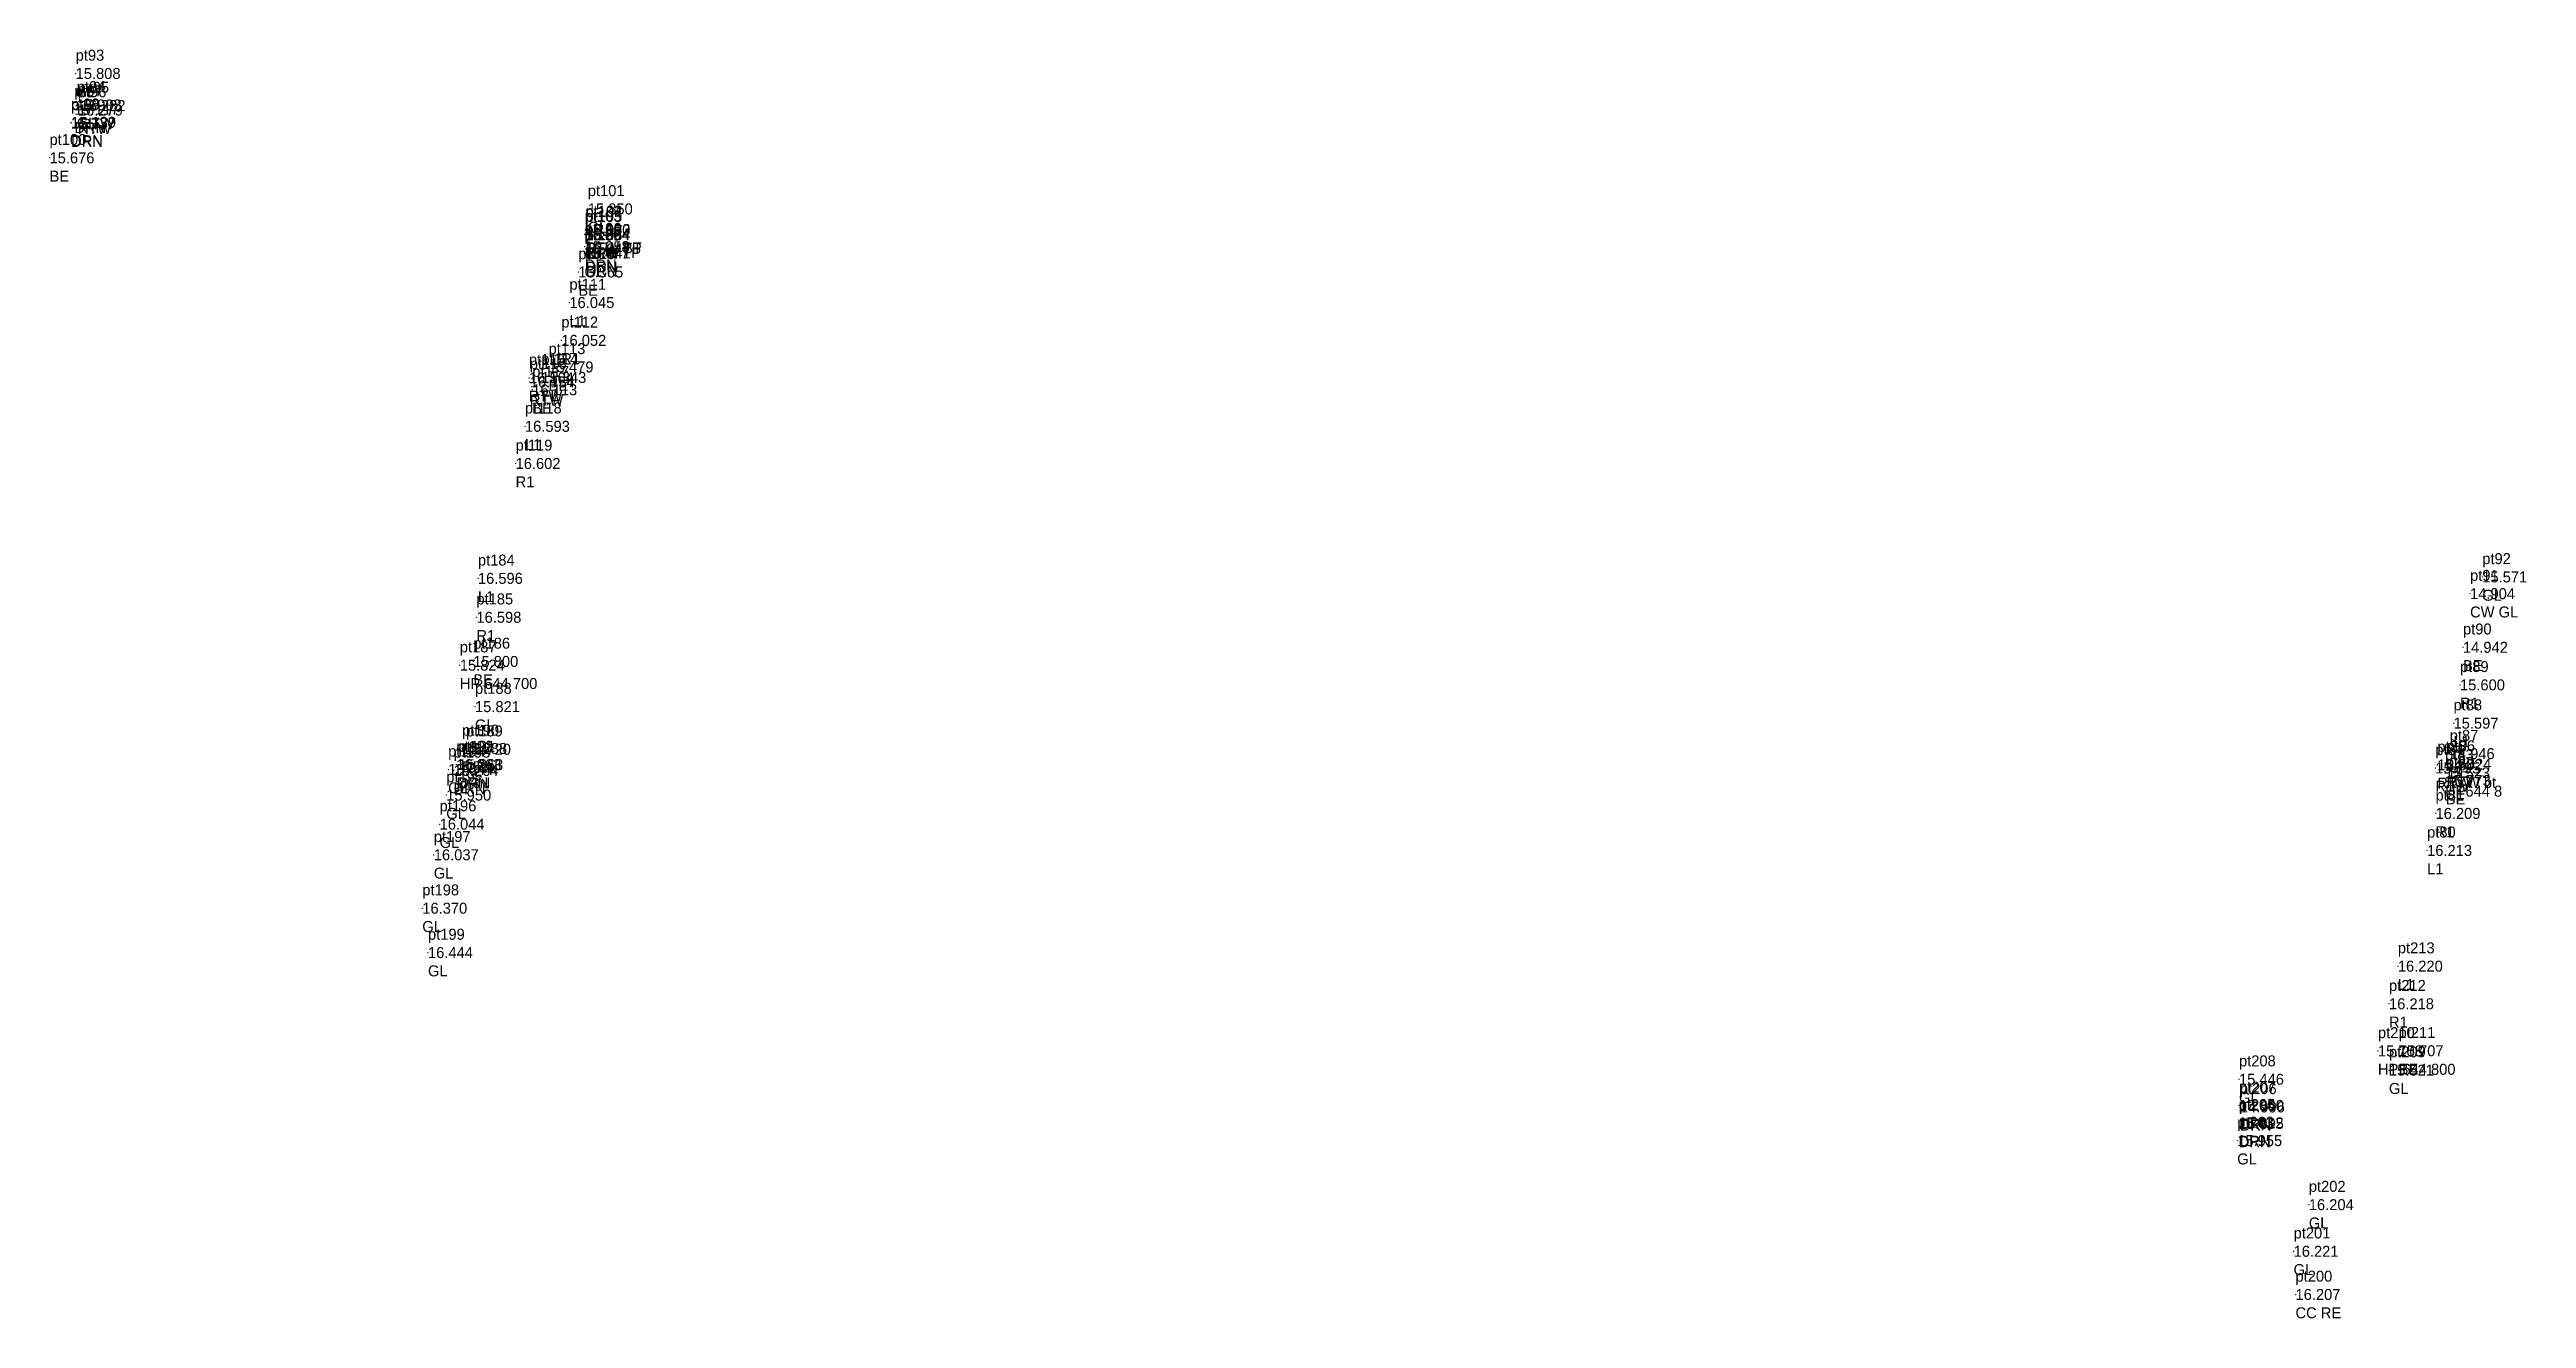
# Model space of a CAD drawing. Header units: metres. Extents: x 178081 to 737303, y 964681 to 975566.
# Drawn here: x 178273.6 to 178386.4, y 975471.7 to 975529.5 of the extents above; entities that cross this region are included whole.
import ezdxf

# ---------------------------------------------------------------- set-up
doc = ezdxf.new("R2010")
doc.units = ezdxf.units.M
doc.header["$MEASUREMENT"] = 0
doc.layers.add('SurveyPoint', color=4, linetype='Continuous', lineweight=0, true_color=0x00fffe)
doc.styles.get("Standard").update_dxf_attribs({"font": '', "height": 2.5})
doc.styles.get('Standard').set_extended_font_data('txt')

msp = doc.modelspace()

# ---------------------------------------------------------------- texts
at = {"layer": 'SurveyPoint', "color": 7, "char_height": 0.5, "attachment_point": 4}
for s, insert, width in [('pt93\\P15.808\\PGL', (178274.833, 975528.402, 15.808), 3), ('pt97\\P15.117\\PDRN', (178274.773, 975526.777, 15.117), 3), ('pt94\\P15.903\\PGL', (178274.886, 975526.972, 15.903), 3), ('pt96\\P16.279\\PRTW', (178274.934, 975526.739, 16.279), 3), ('pt95\\P16.282\\PRTW', (178275.056, 975526.946, 16.282), 3), ('pt99\\P15.737\\PDRN', (178274.623, 975526.147, 15.737), 3), ('pt98\\P15.139\\PDRN', (178274.626, 975526.183, 15.139), 3), ('pt100\\P15.676\\PBE', (178273.644, 975524.568, 15.676), 3), ('pt101\\P15.850\\PGL', (178298.155, 975522.238, 15.85), 3), ('pt103\\P16.204\\PRTW TP', (178298.016, 975521.084, 16.204), 3.5), ('pt105\\P15.084\\PDRN', (178298.045, 975521.064, 15.084), 3), ('pt104\\P16.190\\PRTW TP', (178298.046, 975521.284, 16.19), 3.5), ('pt102\\P15.933\\PRTW BT', (178298.051, 975521.306, 15.933), 3.5), ('pt109\\P15.477\\PGL', (178298.002, 975520.218, 15.477), 3), ('pt106\\P15.058\\PDRN', (178298.017, 975520.523, 15.058), 3), ('pt108\\P15.641\\PDRN', (178298.059, 975520.236, 15.641), 3), ('pt107\\P15.647\\PDRN', (178298.061, 975520.423, 15.647), 3), ('pt110\\P15.565\\PBE', (178297.722, 975519.371, 15.565), 3), ('pt111\\P16.045\\PL1', (178297.317, 975517.979, 16.045), 3), ('pt112\\P16.052\\PR1', (178296.949, 975516.258, 16.052), 3), ('pt115\\P16.164\\PRTW ', (178295.471, 975514.551, 16.164), 3), ('pt116\\P16.154\\PRTW ', (178295.513, 975514.366, 16.154), 3), ('pt114\\P15.343\\PFL', (178296.039, 975514.571, 15.343), 3), ('pt113\\P15.479\\PBE', (178296.368, 975515.048, 15.479), 3), ('pt117\\P16.113\\PBE', (178295.625, 975514.009, 16.113), 3), ('pt118\\P16.593\\PL1', (178295.292, 975512.345, 16.593), 3), ('pt119\\P16.602\\PR1', (178294.866, 975510.653, 16.602), 3), ('pt184\\P16.596\\PL1', (178293.151, 975505.424, 16.596), 3), ('pt92\\P15.571\\PGL', (178384.418, 975505.486, 15.571), 3), ('pt91\\P14.904\\PCW GL', (178383.863, 975504.724, 14.904), 3), ('pt185\\P16.598\\PR1', (178293.083, 975503.653, 16.598), 3), ('pt90\\P14.942\\PBE', (178383.54, 975502.286, 14.942), 3), ('pt187\\P15.824\\PHP 644 700', (178292.326, 975501.468, 15.824), 5.5), ('pt186\\P15.800\\PBE', (178292.942, 975501.641, 15.8), 3), ('pt188\\P15.821\\PGL', (178293.018, 975499.581, 15.821), 3), ('pt89\\P15.600\\PR1', (178383.405, 975500.576, 15.6), 3), ('pt88\\P15.597\\PL1', (178383.11, 975498.831, 15.597), 3), ('pt190\\P15.288\\PDRN', (178292.432, 975497.68, 15.288), 3), ('pt189\\P15.720\\PDRN', (178292.607, 975497.645, 15.72), 3), ('pt87\\P14.946\\PBE', (178382.937, 975497.445, 14.946), 3), ('pt194\\P15.644\\PGL', (178291.796, 975496.72, 15.644), 3), ('pt193\\P16.264\\PDRN', (178292.041, 975496.68, 16.264), 3), ('pt192\\P16.263\\PDRN', (178292.171, 975496.944, 16.263), 3), ('pt191\\P15.263\\PDRN', (178292.256, 975496.943, 15.263), 3), ('pt84\\P15.795\\PRTW', (178382.282, 975496.794, 15.795), 3), ('pt85\\P15.802\\PRTW', (178382.373, 975496.935, 15.802), 3), ('pt83\\P15.523\\PHP644 8', (178382.722, 975496.568, 15.523), 4), ('pt82\\P15.773\\PBE', (178382.758, 975496.218, 15.773), 3), ('pt86\\P14.824\\PRTW bt', (178382.783, 975496.964, 14.824), 3.5), ('pt195\\P15.950\\PGL', (178291.709, 975495.555, 15.95), 3), ('pt196\\P16.044\\PGL', (178291.406, 975494.231, 16.044), 3), ('pt81\\P16.209\\PR1', (178382.29, 975494.723, 16.209), 3), ('pt197\\P16.037\\PGL', (178291.142, 975492.837, 16.037), 3), ('pt80\\P16.213\\PL1', (178381.907, 975493.039, 16.213), 3), ('pt198\\P16.370\\PGL', (178290.618, 975490.405, 16.37), 3), ('pt199\\P16.444\\PGL', (178290.877, 975488.386, 16.444), 3), ('pt213\\P16.220\\PL1', (178380.574, 975487.77, 16.22), 3), ('pt212\\P16.218\\PR1', (178380.172, 975486.057, 16.218), 3), ('pt210\\P15.708\\PHP 644 800', (178379.668, 975483.906, 15.708), 5.5), ('pt211\\P15.707\\PBE', (178380.608, 975483.919, 15.707), 3), ('pt209\\P15.521\\PGL', (178380.17, 975483.034, 15.521), 3), ('pt208\\P15.446\\PGL', (178373.341, 975482.621, 15.446), 3), ('pt205\\P15.012\\PDRN', (178373.321, 975480.64, 15.012), 3), ('pt204\\P15.895\\PDRN', (178373.337, 975480.613, 15.895), 3), ('pt207\\P15.360\\PDRN', (178373.342, 975481.43, 15.36), 3), ('pt206\\P14.996\\PDRN', (178373.38, 975481.363, 14.996), 3), ('pt203\\P15.955\\PGL', (178373.26, 975479.826, 15.955), 3), ('pt202\\P16.204\\PGL', (178376.521, 975476.91, 16.204), 3), ('pt201\\P16.221\\PGL', (178375.827, 975474.788, 16.221), 3), ('pt200\\P16.207\\PCC RE', (178375.914, 975472.821, 16.207), 3)]:
    msp.add_mtext(s, dxfattribs=dict(at, insert=insert, width=width))

# ---------------------------------------------------------------- linework, layer by layer
at = {"layer": 'SurveyPoint'}
for p in [(178274.833, 975528.402, 15.808), (178274.773, 975526.777, 15.117), (178274.886, 975526.972, 15.903), (178274.934, 975526.739, 16.279), (178275.056, 975526.946, 16.282), (178274.623, 975526.147, 15.737), (178274.626, 975526.183, 15.139), (178273.644, 975524.568, 15.676), (178298.155, 975522.238, 15.85), (178298.016, 975521.084, 16.204), (178298.045, 975521.064, 15.084), (178298.046, 975521.284, 16.19), (178298.051, 975521.306, 15.933), (178298.002, 975520.218, 15.477), (178298.017, 975520.523, 15.058), (178298.059, 975520.236, 15.641), (178298.061, 975520.423, 15.647), (178297.722, 975519.371, 15.565), (178297.317, 975517.979, 16.045), (178296.949, 975516.258, 16.052), (178295.471, 975514.551, 16.164), (178295.513, 975514.366, 16.154), (178296.039, 975514.571, 15.343), (178296.368, 975515.048, 15.479), (178295.625, 975514.009, 16.113), (178295.292, 975512.345, 16.593), (178294.866, 975510.653, 16.602), (178293.151, 975505.424, 16.596), (178384.418, 975505.486, 15.571), (178383.863, 975504.724, 14.904), (178293.083, 975503.653, 16.598), (178383.54, 975502.286, 14.942), (178292.326, 975501.468, 15.824), (178292.942, 975501.641, 15.8), (178293.018, 975499.581, 15.821), (178383.405, 975500.576, 15.6), (178383.11, 975498.831, 15.597), (178292.432, 975497.68, 15.288), (178292.607, 975497.645, 15.72), (178382.937, 975497.445, 14.946), (178291.796, 975496.72, 15.644), (178292.041, 975496.68, 16.264), (178292.171, 975496.944, 16.263), (178292.256, 975496.943, 15.263), (178382.282, 975496.794, 15.795), (178382.373, 975496.935, 15.802), (178382.722, 975496.568, 15.523), (178382.758, 975496.218, 15.773), (178382.783, 975496.964, 14.824), (178291.709, 975495.555, 15.95), (178291.406, 975494.231, 16.044), (178382.29, 975494.723, 16.209), (178291.142, 975492.837, 16.037), (178381.907, 975493.039, 16.213), (178290.618, 975490.405, 16.37), (178290.877, 975488.386, 16.444), (178380.574, 975487.77, 16.22), (178380.172, 975486.057, 16.218), (178379.668, 975483.906, 15.708), (178380.608, 975483.919, 15.707), (178373.341, 975482.621, 15.446), (178380.17, 975483.034, 15.521), (178373.321, 975480.64, 15.012), (178373.337, 975480.613, 15.895), (178373.342, 975481.43, 15.36), (178373.38, 975481.363, 14.996), (178373.26, 975479.826, 15.955), (178376.521, 975476.91, 16.204), (178375.827, 975474.788, 16.221), (178375.914, 975472.821, 16.207)]:
    msp.add_point(p, dxfattribs=at)

msp.set_redraw_order([(e.dxf.handle, doc.entitydb.next_handle()) for e in msp.query("TEXT MTEXT ATTDEF DIMENSION ARC_DIMENSION")])  # texts and dimensions are drawn at this point

doc.saveas('drawing.dxf')
